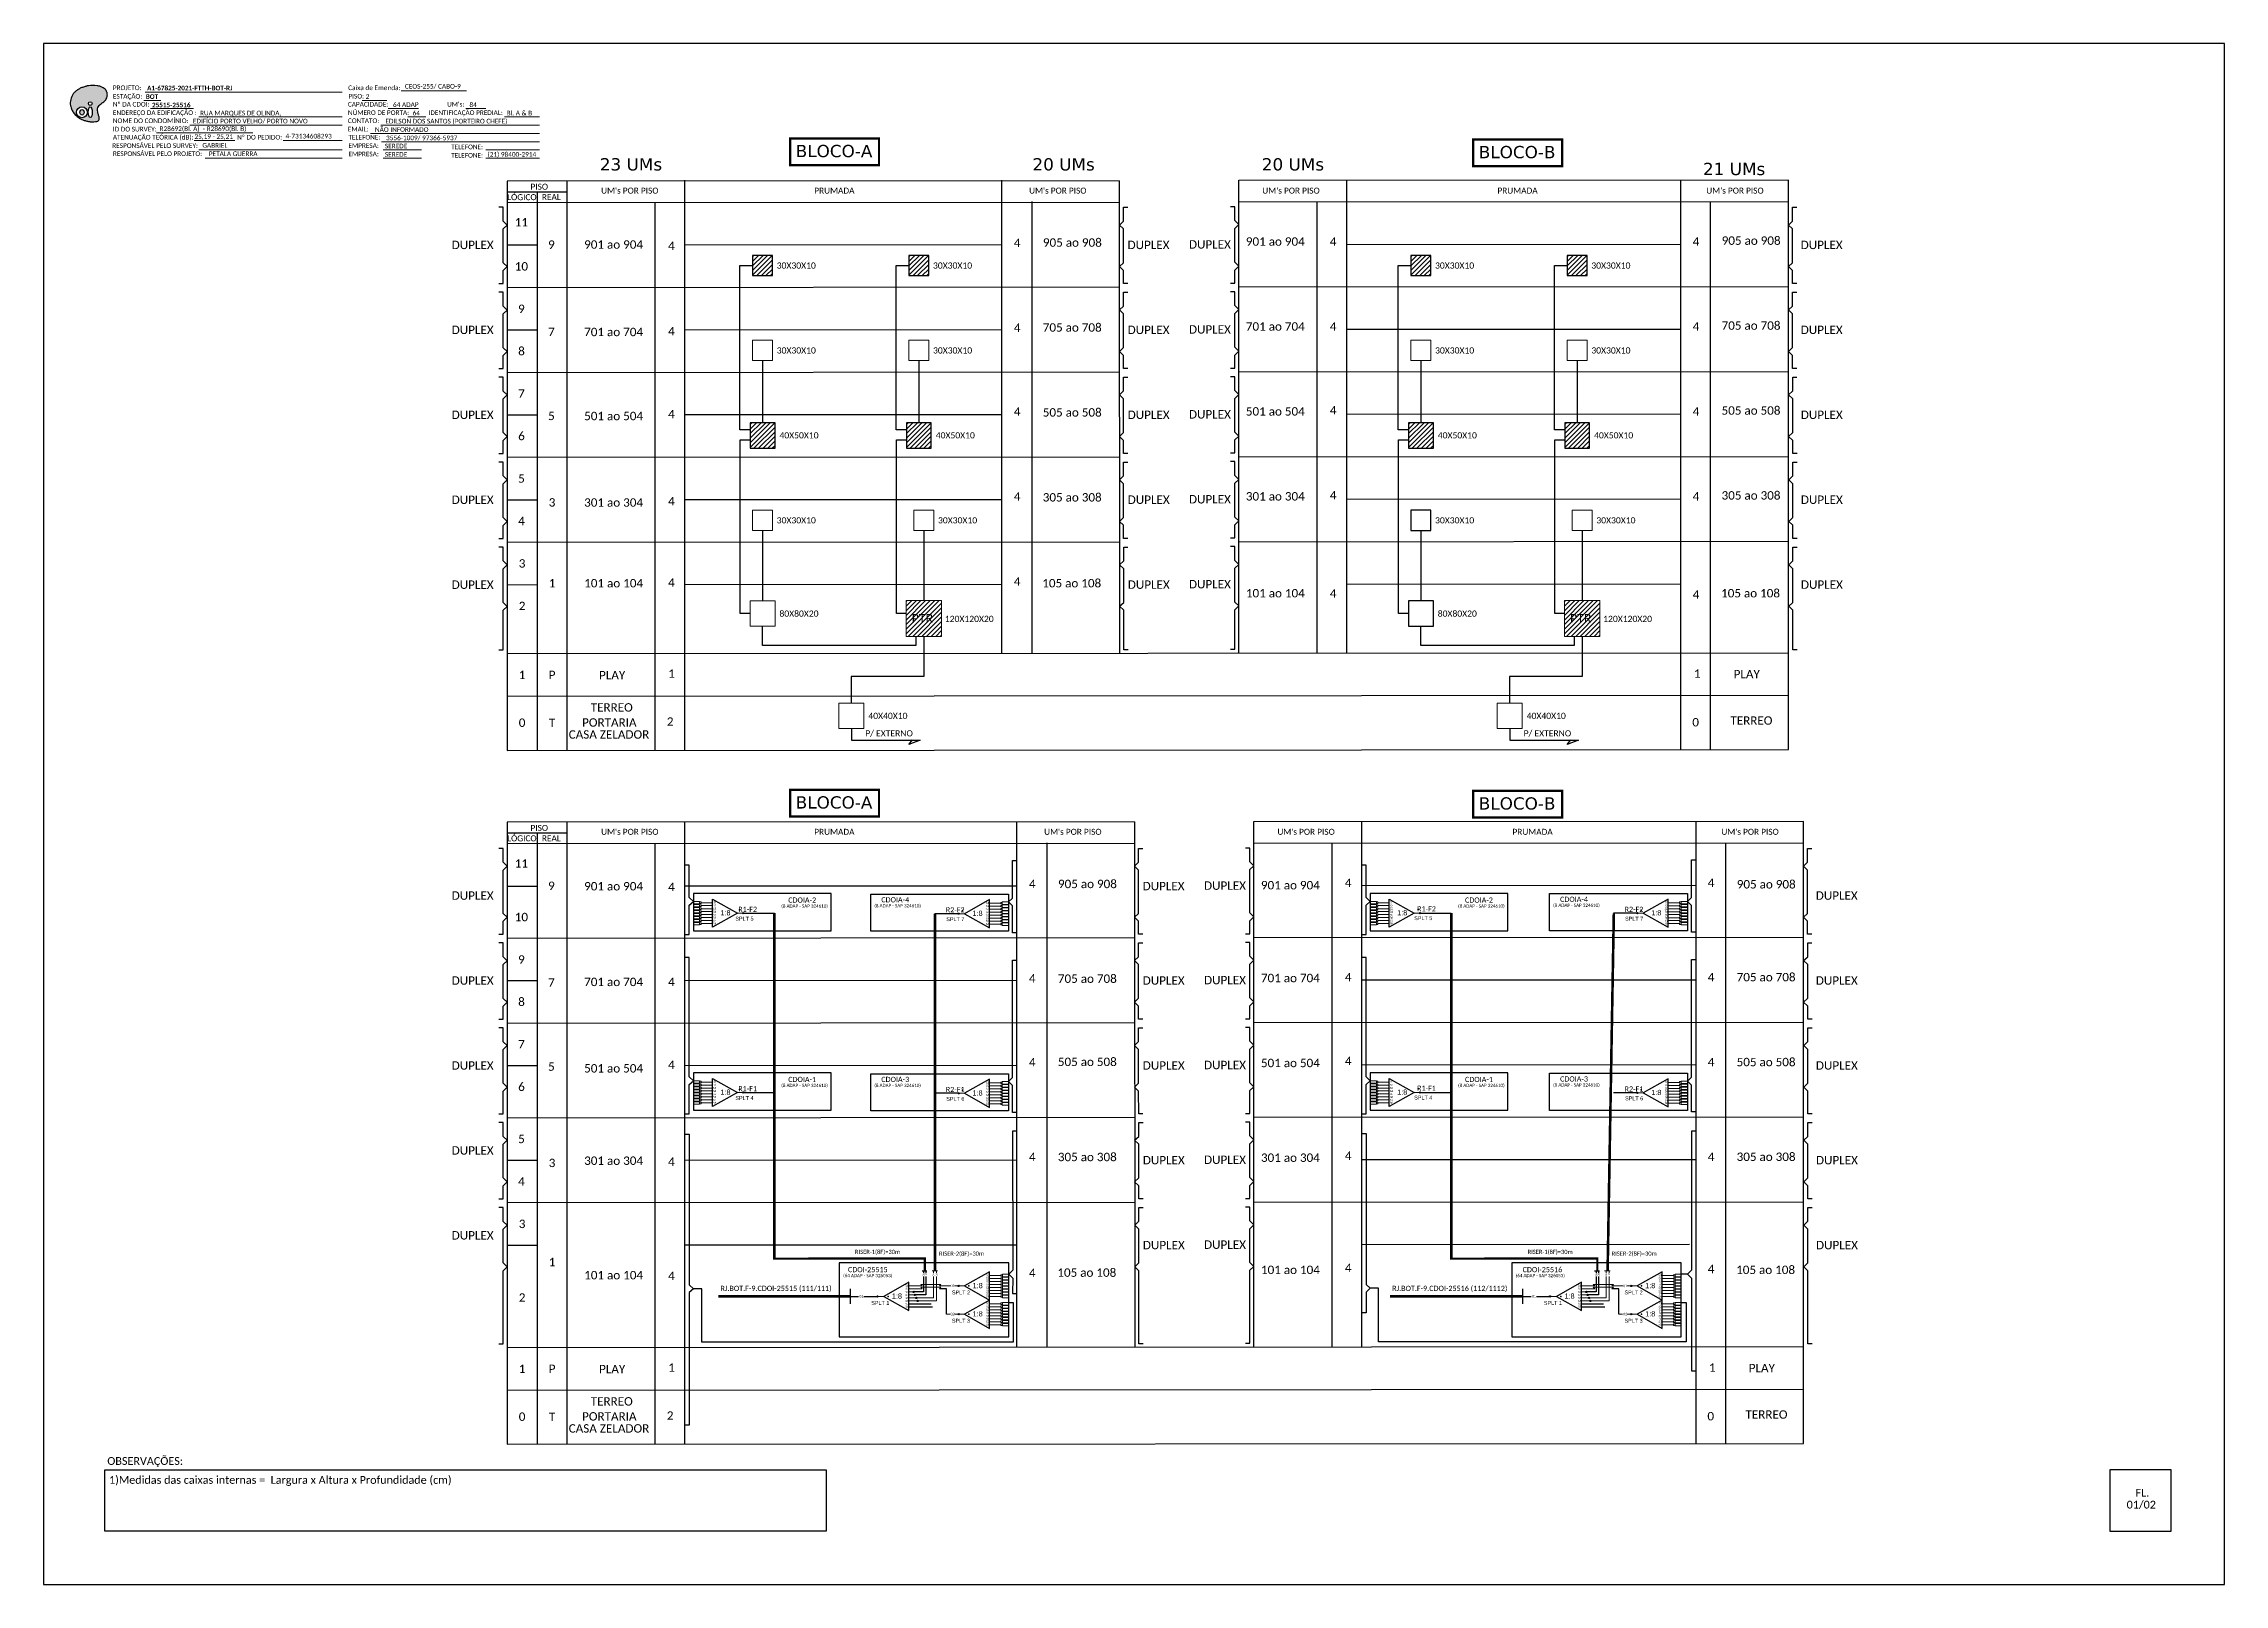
# Model space of a CAD drawing. Extents: x -4 to 1788, y 1 to 595.
# Drawn here: x -4 to 837, y 1 to 595 of the extents above; entities that cross this region are included whole.
import ezdxf
from ezdxf.enums import TextEntityAlignment as Align

# ---------------------------------------------------------------- set-up
doc = ezdxf.new("R2010")
doc.units = 0
doc.layers.add('CAP a instalar', color=1, linetype='Continuous')
doc.layers.add('label_cabos', color=7, linetype='Continuous')
doc.styles.add('ARIAL', font='arial.ttf')
doc.styles.add('MtXpl_Calibri', font='calibri.ttf')
doc.styles.add('siredit', font='verdana.ttf')
doc.styles.add('WMF-Calibri0', font='calibri.ttf')
doc.styles.add('WMF-Calibri1', font='calibrib.ttf')
doc.linetypes.add('RESERVA', pattern='A,0.5,-0.15,["RESERVA",Standard,S=0.18,R=0,X=0,Y=-0.1],-1.3', length=1.95)

# ---------------------------------------------------------------- blocks, each defined once
blk = doc.blocks.new('OI')
h = blk.add_hatch(color=40)
edge = h.paths.add_edge_path()
edge.add_spline(control_points=[(4.35, -0.67), (3.92, -0.99), (3.26, -1.5), (2.81, -2.59), (2.9, -3.5), (3.06, -4.27), (3.31, -4.85), (3.37, -5.39), (3.4, -5.88), (3.2, -6.4), (2.54, -6.61), (1.65, -6.63), (0.55, -6.67), (-0.56, -6.42), (-1.61, -6.14), (-2.77, -5.61), (-3.92, -4.77), (-4.89, -3.7), (-5.34, -2.65), (-5.6, -1.94), (-5.85, -0.96), (-5.71, 0.47), (-5.1, 2.02), (-4.14, 3.02), (-3.3, 3.61), (-2.37, 4.16), (-1.36, 4.44), (-0.56, 4.7), (0.79, 4.85), (2.24, 4.97), (3.79, 4.57), (4.67, 4.21), (5.44, 3.65), (5.76, 2.99), (6.03, 2.21), (6.01, 1.46), (5.72, 0.64), (5.31, 0.08), (4.88, -0.38), (4.51, -0.55), (4.35, -0.67)], knot_values=[0, 0, 0, 0, 1.60434, 2.417191, 3.427595, 4.282808, 4.776746, 5.304182, 5.888771, 6.258406, 6.858137, 7.79129, 8.986195, 10.124242, 11.187857, 12.242908, 13.953784, 15.414161, 16.515391, 17.349188, 17.675853, 19.552021, 21.515531, 22.568638, 23.63245, 24.621084, 25.782718, 26.745347, 27.142653, 29.870543, 31.004649, 31.921532, 32.709589, 33.801391, 34.042471, 35.192333, 35.971461, 36.628871, 37.254359, 37.836911, 37.836911, 37.836911, 37.836911], degree=3, periodic=0)
h.paths.add_polyline_path([(1.13, -0.87, -1), (-0.04, -0.87, -1)], flags=16)
edge = h.paths.add_edge_path(flags=16)
edge.add_ellipse((0.56, -3.59), major_axis=(-0.02, 1.71), ratio=0.361305, start_angle=0, end_angle=360)
h.paths.add_polyline_path([(-0.36, -3.62, -1), (-3.8, -3.62, -1)], flags=16)
edge = h.paths.add_edge_path(flags=0)
edge.add_ellipse((-2.08, -3.62), major_axis=(0, 0.885), ratio=0.758294, start_angle=0, end_angle=360)
at = {"color": 40}
for centre, radius in [((-2.08, -3.62), 1.72), ((0.54, -0.87), 0.587)]:
    blk.add_circle(centre, radius, dxfattribs=at)
blk.add_ellipse((-2.08, -3.62), major_axis=(0, 0.885), ratio=0.758294, start_param=-3.141592653589792, end_param=3.141592653589792, dxfattribs=at)
blk.add_ellipse((0.56, -3.59), major_axis=(-0.02, 1.71), ratio=0.361305, dxfattribs=at)
at = {"color": 40, "start_tangent": (-0.800898, -0.598801), "end_tangent": (-0.800898, -0.598801)}
blk.add_spline([(4.35, -0.67), (3.2, -1.78), (2.9, -2.54), (2.92, -3.55), (3.12, -4.38), (3.28, -4.85), (3.37, -5.37), (3.35, -5.95), (3.2, -6.29), (2.66, -6.55), (1.73, -6.63), (0.54, -6.62), (-0.58, -6.41), (-1.6, -6.11), (-2.56, -5.67), (-3.95, -4.67), (-4.89, -3.56), (-5.37, -2.56), (-5.64, -1.78), (-5.72, -1.46), (-5.63, 0.42), (-4.84, 2.22), (-4.13, 2.99), (-3.27, 3.62), (-2.4, 4.09), (-1.3, 4.47), (-0.37, 4.72), (0.02, 4.77), (2.75, 4.8), (3.85, 4.53), (4.69, 4.16), (5.31, 3.68), (5.85, 2.73), (5.93, 2.5), (5.94, 1.35), (5.67, 0.62), (5.29, 0.08), (4.84, -0.36), (4.35, -0.67)], degree=3, dxfattribs=at)
blk = doc.blocks.new('SPLITTER FUTURO')
blk.add_point((0, 0))
at = {"style": 'ARIAL', "text_generation_flag": 6, "flags": 4}
for tag, p, height in [('SPLT', (-6.22, -4.1), 1.5), ('INSTAL.', (-6.25, -6.09), 1.25)]:
    blk.add_attdef(tag, p, '', height=height, rotation=180, dxfattribs=at)
blk = doc.blocks.new('SPLT_1-8_SC-APC_ESQ')
at = {"color": 3, "lineweight": 0}
for points in [[(2.41, -3.02), (0, -3.02)], [(2.41, -4), (0, -4)], [(2.41, -4.17), (0, -4.17)], [(2.41, -5.16), (0, -5.16)], [(2.41, -5.32), (0, -5.32)], [(2.41, -6.31), (0, -6.31)], [(2.41, -6.48), (0, -6.48)], [(2.41, -7.46), (0, -7.46)], [(2.41, -7.63), (0, -7.63)], [(2.41, -3.02), (2.41, -4)], [(2.41, -4.17), (2.41, -5.16)], [(2.41, -5.32), (2.41, -6.31)], [(2.41, -6.48), (2.41, -7.46)], [(2.41, -7.63), (2.41, -8.62)], [(2.99, -3.51), (7.37, -3.51)], [(7.37, -4.66), (2.99, -4.66)], [(7.37, -5.82), (2.99, -5.82)], [(7.37, -6.97), (2.99, -6.97)], [(7.37, -8.12), (2.99, -8.12)], [(2.41, -8.62), (0, -8.62)], [(2.41, -8.78), (0, -8.78)], [(2.41, -9.77), (0, -9.77)], [(2.41, -9.94), (0, -9.94)], [(2.41, -10.92), (0, -10.92)], [(2.41, -11.09), (0, -11.09)], [(2.41, -12.08), (0, -12.08)], [(2.41, -8.78), (2.41, -9.77)], [(2.41, -9.94), (2.41, -10.92)], [(2.41, -11.09), (2.41, -12.08)], [(7.37, -9.28), (2.99, -9.28)], [(7.37, -10.43), (2.99, -10.43)], [(7.37, -11.58), (2.99, -11.58)]]:
    blk.add_lwpolyline(points, dxfattribs=at)
for points in [[(2.99, -3.22), (2.41, -3.22), (2.41, -3.8), (2.99, -3.8)], [(2.99, -4.38), (2.41, -4.38), (2.41, -4.95), (2.99, -4.95)], [(2.99, -5.53), (2.41, -5.53), (2.41, -6.1), (2.99, -6.1)], [(2.99, -6.68), (2.41, -6.68), (2.41, -7.26), (2.99, -7.26)], [(2.99, -7.84), (2.41, -7.84), (2.41, -8.41), (2.99, -8.41)], [(2.99, -8.99), (2.41, -8.99), (2.41, -9.56), (2.99, -9.56)], [(2.99, -10.14), (2.41, -10.14), (2.41, -10.72), (2.99, -10.72)], [(2.99, -11.3), (2.41, -11.3), (2.41, -11.87), (2.99, -11.87)]]:
    blk.add_lwpolyline(points, close=True, dxfattribs=at)
at = {"color": 1}
blk.add_lwpolyline([(7.37, -2.1), (17.04, -7.55), (7.37, -13), (7.37, -2.1)], dxfattribs=at)
at = {"color": 1, "lineweight": 0}
blk.add_lwpolyline([(17.04, -7.55), (19.26, -7.55)], dxfattribs=at)
at = {"color": 1, "style": 'ARIAL'}
for s, height, p in [('S5', 0.75, (7.55, -8.57)), ('S3', 0.75, (7.55, -6.18)), ('S4', 0.75, (7.55, -7.36)), ('S2', 0.75, (7.56, -4.97)), ('S1', 0.75, (7.7, -3.78)), ('1:8', 2, (10.45, -8.4)), ('S6', 0.75, (7.55, -9.69)), ('S7', 0.75, (7.55, -10.78)), ('S8', 0.75, (7.55, -11.9))]:
    blk.add_text(s, height=height, dxfattribs=at).set_placement(p)
blk = doc.blocks.new('SPLT_1-8_SC-APC')
at = {"color": 1, "lineweight": 0}
blk.add_lwpolyline([(-17.04, -7.55), (-19.26, -7.55)], dxfattribs=at)
at = {"color": 1}
blk.add_lwpolyline([(-7.37, -2.1), (-17.04, -7.55), (-7.37, -13), (-7.37, -2.1)], dxfattribs=at)
at = {"color": 3, "lineweight": 0}
for points in [[(-2.99, -3.51), (-7.37, -3.51)], [(-7.37, -4.66), (-2.99, -4.66)], [(-7.37, -5.82), (-2.99, -5.82)], [(-7.37, -6.97), (-2.99, -6.97)], [(-7.37, -8.12), (-2.99, -8.12)], [(-2.41, -3.02), (-2.41, -4)], [(-2.41, -3.02), (0, -3.02)], [(-2.41, -4), (0, -4)], [(-2.41, -4.17), (-2.41, -5.16)], [(-2.41, -4.17), (0, -4.17)], [(-2.41, -5.16), (0, -5.16)], [(-2.41, -5.32), (-2.41, -6.31)], [(-2.41, -5.32), (0, -5.32)], [(-2.41, -6.31), (0, -6.31)], [(-2.41, -6.48), (-2.41, -7.46)], [(-2.41, -6.48), (0, -6.48)], [(-2.41, -7.46), (0, -7.46)], [(-2.41, -7.63), (-2.41, -8.62)], [(-2.41, -7.63), (0, -7.63)], [(-7.37, -9.28), (-2.99, -9.28)], [(-7.37, -10.43), (-2.99, -10.43)], [(-7.37, -11.58), (-2.99, -11.58)], [(-2.41, -8.62), (0, -8.62)], [(-2.41, -8.78), (-2.41, -9.77)], [(-2.41, -8.78), (0, -8.78)], [(-2.41, -9.77), (0, -9.77)], [(-2.41, -9.94), (-2.41, -10.92)], [(-2.41, -9.94), (0, -9.94)], [(-2.41, -10.92), (0, -10.92)], [(-2.41, -11.09), (-2.41, -12.08)], [(-2.41, -11.09), (0, -11.09)], [(-2.41, -12.08), (0, -12.08)]]:
    blk.add_lwpolyline(points, dxfattribs=at)
for points in [[(-2.99, -3.22), (-2.41, -3.22), (-2.41, -3.8), (-2.99, -3.8)], [(-2.99, -4.38), (-2.41, -4.38), (-2.41, -4.95), (-2.99, -4.95)], [(-2.99, -5.53), (-2.41, -5.53), (-2.41, -6.1), (-2.99, -6.1)], [(-2.99, -6.68), (-2.41, -6.68), (-2.41, -7.26), (-2.99, -7.26)], [(-2.99, -7.84), (-2.41, -7.84), (-2.41, -8.41), (-2.99, -8.41)], [(-2.99, -8.99), (-2.41, -8.99), (-2.41, -9.56), (-2.99, -9.56)], [(-2.99, -10.14), (-2.41, -10.14), (-2.41, -10.72), (-2.99, -10.72)], [(-2.99, -11.3), (-2.41, -11.3), (-2.41, -11.87), (-2.99, -11.87)]]:
    blk.add_lwpolyline(points, close=True, dxfattribs=at)
at = {"color": 1, "style": 'ARIAL'}
for s, height, p in [('1:8', 2, (-13.91, -8.4)), ('S1', 0.75, (-8.74, -3.78)), ('S2', 0.75, (-8.74, -4.97)), ('S3', 0.75, (-8.74, -6.18)), ('S4', 0.75, (-8.74, -7.36)), ('S5', 0.75, (-8.74, -8.57)), ('S6', 0.75, (-8.74, -9.69)), ('S7', 0.75, (-8.74, -10.78)), ('S8', 0.75, (-8.74, -11.9))]:
    blk.add_text(s, height=height, dxfattribs=at).set_placement(p)
blk = doc.blocks.new('SPLITTER_')
blk.add_point((0, 0))
at = {"style": 'ARIAL', "flags": 4}
blk.add_attdef('SPLT', (0, -3.26), '', height=1.5, dxfattribs=at)

msp = doc.modelspace()

# ---------------------------------------------------------------- hatches: boundary and pattern name
h = msp.add_hatch()
h.set_pattern_fill('ANSI31', color=1, scale=10, style=0)
h.set_pattern_definition([(45, (-349.6824, 118.3295), (-0.8838835, 0.8838835), [])])
h.paths.add_polyline_path([(277.23, 513.59), (269.57, 513.61), (269.57, 505.87), (277.23, 505.85)])
h.paths.add_polyline_path([(273.82, 506.65), (273.82, 511.79)], flags=16)
h = msp.add_hatch()
h.set_pattern_fill('ANSI31', color=1, scale=10, style=0)
h.set_pattern_definition([(45, (-289.4139, 118.3295), (-0.8838835, 0.8838835), [])])
h.paths.add_polyline_path([(337.5, 513.59), (329.83, 513.61), (329.84, 505.87), (337.5, 505.85)])
h.paths.add_polyline_path([(334.09, 506.65), (334.09, 511.79)], flags=16)
h = msp.add_hatch()
h.set_pattern_fill('ANSI31', color=1, scale=10, style=0)
h.set_pattern_definition([(45, (-95.8005, 118.3295), (-0.8838835, 0.8838835), [])])
h.paths.add_polyline_path([(531.11, 513.59), (523.45, 513.61), (523.45, 505.87), (531.11, 505.85)])
h.paths.add_polyline_path([(527.7, 506.65), (527.7, 511.79)], flags=16)
h = msp.add_hatch()
h.set_pattern_fill('ANSI31', color=1, scale=10, style=0)
h.set_pattern_definition([(45, (-35.532, 118.3295), (-0.8838835, 0.8838835), [])])
h.paths.add_polyline_path([(591.38, 513.59), (583.72, 513.61), (583.72, 505.87), (591.38, 505.85)])
h.paths.add_polyline_path([(587.97, 506.65), (587.97, 511.79)], flags=16)
h = msp.add_hatch()
h.set_pattern_fill('ANSI31', color=1, scale=10, style=0)
h.set_pattern_definition([(45, (-348.6723, 53.8315), (-0.8838835, 0.8838835), [])])
h.paths.add_polyline_path([(278.24, 449.09), (268.67, 449.09), (268.67, 439.39), (278.24, 439.39)])
h.paths.add_polyline_path([(274.83, 442.15), (274.83, 447.3)], flags=16)
h = msp.add_hatch()
h.set_pattern_fill('ANSI31', color=1, scale=10, style=0)
h.set_pattern_definition([(45, (-288.4038, 53.8315), (-0.8838835, 0.8838835), [])])
h.paths.add_polyline_path([(338.51, 449.09), (328.94, 449.09), (328.94, 439.39), (338.51, 439.39)])
h.paths.add_polyline_path([(335.1, 442.15), (335.1, 447.3)], flags=16)
h = msp.add_hatch()
h.set_pattern_fill('ANSI31', color=1, scale=10, style=0)
h.set_pattern_definition([(45, (-94.7904, 53.8315), (-0.8838835, 0.8838835), [])])
h.paths.add_polyline_path([(532.12, 449.09), (522.55, 449.09), (522.55, 439.39), (532.12, 439.39)])
h.paths.add_polyline_path([(528.71, 442.15), (528.71, 447.3)], flags=16)
h = msp.add_hatch()
h.set_pattern_fill('ANSI31', color=1, scale=10, style=0)
h.set_pattern_definition([(45, (-34.5218, 53.8315), (-0.8838835, 0.8838835), [])])
h.paths.add_polyline_path([(592.39, 449.09), (582.82, 449.09), (582.82, 439.39), (592.39, 439.39)])
h.paths.add_polyline_path([(588.98, 442.15), (588.98, 447.3)], flags=16)
h = msp.add_hatch()
h.set_pattern_fill('ANSI31', color=1, scale=10, style=0)
h.set_pattern_definition([(45, (-319.538, -17.2153), (-0.8838835, 0.8838835), [])])
h.paths.add_polyline_path([(342.39, 380.51), (328.82, 380.51), (328.82, 366.75), (342.39, 366.75)])
h.paths.add_polyline_path([(330.06, 371.1), (340.14, 371.1), (340.14, 376.25), (330.06, 376.25)], flags=24)
h = msp.add_hatch()
h.set_pattern_fill('ANSI31', color=1, scale=10, style=0)
h.set_pattern_definition([(45, (-65.6561, -17.2153), (-0.8838835, 0.8838835), [])])
h.paths.add_polyline_path([(596.27, 380.51), (582.7, 380.51), (582.7, 366.75), (596.27, 366.75)])
h.paths.add_polyline_path([(583.94, 371.1), (594.02, 371.1), (594.02, 376.25), (583.94, 376.25)], flags=24)
h = msp.add_hatch(color=3)
h.dxf.hatch_style = 1
edge = h.paths.add_edge_path()
edge.add_arc((265.99, 260.03), 0.242, 0, 360)
h = msp.add_hatch(color=3)
h.dxf.hatch_style = 1
edge = h.paths.add_edge_path()
edge.add_arc((349.03, 259.83), 0.242, 0, 360)
h = msp.add_hatch(color=3)
h.dxf.hatch_style = 1
edge = h.paths.add_edge_path()
edge.add_arc((526.99, 260.03), 0.242, 0, 360)
h = msp.add_hatch(color=3)
h.dxf.hatch_style = 1
edge = h.paths.add_edge_path()
edge.add_arc((610.81, 260.02), 0.242, 0, 360)
h = msp.add_hatch(color=3)
h.dxf.hatch_style = 1
edge = h.paths.add_edge_path()
edge.add_arc((265.99, 190.89), 0.242, 0, 360)
h = msp.add_hatch(color=3)
h.dxf.hatch_style = 1
edge = h.paths.add_edge_path()
edge.add_arc((349.03, 190.57), 0.242, 0, 360)
h = msp.add_hatch(color=3)
h.dxf.hatch_style = 1
edge = h.paths.add_edge_path()
edge.add_arc((526.99, 190.89), 0.242, 0, 360)
h = msp.add_hatch(color=3)
h.dxf.hatch_style = 1
edge = h.paths.add_edge_path()
edge.add_arc((610.81, 190.76), 0.242, 0, 360)
h = msp.add_hatch(color=3)
h.dxf.hatch_style = 1
edge = h.paths.add_edge_path()
edge.add_arc((317.74, 112.28), 0.242, 0, 360)
h = msp.add_hatch(color=3)
h.dxf.hatch_style = 1
edge = h.paths.add_edge_path()
edge.add_arc((331.73, 114), 0.242, 0, 360)
h = msp.add_hatch(color=3)
h.dxf.hatch_style = 1
edge = h.paths.add_edge_path()
edge.add_arc((332.23, 112.85), 0.242, 0, 360)
h = msp.add_hatch(color=3)
h.dxf.hatch_style = 1
edge = h.paths.add_edge_path()
edge.add_arc((332.73, 111.7), 0.242, 0, 360)
h = msp.add_hatch(color=3)
h.dxf.hatch_style = 1
edge = h.paths.add_edge_path()
edge.add_arc((333.23, 110.54), 0.242, 0, 360)
h = msp.add_hatch(color=3)
h.dxf.hatch_style = 1
edge = h.paths.add_edge_path()
edge.add_arc((349.09, 116.31), 0.242, 0, 360)
h = msp.add_hatch(color=3)
h.dxf.hatch_style = 1
edge = h.paths.add_edge_path()
edge.add_arc((577.11, 112.28), 0.242, 0, 360)
h = msp.add_hatch(color=3)
h.dxf.hatch_style = 1
edge = h.paths.add_edge_path()
edge.add_arc((591.11, 114), 0.242, 0, 360)
h = msp.add_hatch(color=3)
h.dxf.hatch_style = 1
edge = h.paths.add_edge_path()
edge.add_arc((591.61, 112.85), 0.242, 0, 360)
h = msp.add_hatch(color=3)
h.dxf.hatch_style = 1
edge = h.paths.add_edge_path()
edge.add_arc((592.11, 111.7), 0.242, 0, 360)
h = msp.add_hatch(color=3)
h.dxf.hatch_style = 1
edge = h.paths.add_edge_path()
edge.add_arc((592.61, 110.54), 0.242, 0, 360)
h = msp.add_hatch(color=3)
h.dxf.hatch_style = 1
edge = h.paths.add_edge_path()
edge.add_arc((608.46, 116.31), 0.242, 0, 360)
h = msp.add_hatch(color=3)
h.dxf.hatch_style = 1
edge = h.paths.add_edge_path()
edge.add_arc((349.09, 105.41), 0.242, 0, 360)
h = msp.add_hatch(color=3)
h.dxf.hatch_style = 1
edge = h.paths.add_edge_path()
edge.add_arc((608.46, 105.41), 0.242, 0, 360)

# ---------------------------------------------------------------- linework, layer by layer
for p, q in [((837.17, 595.26), (-3.83, 595.26)), ((-3.83, 595.26), (-3.83, 1.26)), ((837.17, 1.26), (837.17, 595.26)), ((-3.83, 1.26), (837.17, 1.26))]:
    msp.add_line(p, q)
at = {"color": 5}
for p, q in [((265.99, 260.03), (278.01, 260.03)), ((526.99, 260.03), (539.01, 260.03)), ((265.99, 190.89), (278.01, 190.89)), ((526.99, 190.89), (539.01, 190.89))]:
    msp.add_line(p, q, dxfattribs=at)
at = {"color": 6}
for p, q in [((349.03, 259.83), (339.82, 259.83)), ((610.81, 260.02), (601.6, 260.02)), ((349.03, 190.57), (339.82, 190.57)), ((610.81, 190.76), (601.6, 190.76))]:
    msp.add_line(p, q, dxfattribs=at)
at = {"color": 7, "lineweight": 0}
for points in [[(34.76, 573.3), (41.31, 573.3)], [(35.28, 576.58), (111.25, 576.58)], [(119.05, 573.34), (128.53, 573.34)], [(134.09, 577.07), (159.22, 577.07)], [(37.42, 570.23), (53.98, 570.23)], [(52.58, 563.88), (111.25, 563.88)], [(55.99, 566.99), (111.25, 566.99)], [(126.21, 563.88), (187.44, 563.88)], [(129.1, 570.23), (140.71, 570.23)], [(136.68, 566.99), (143.62, 566.99)], [(159.04, 570.23), (166.7, 570.23)], [(173.85, 566.99), (187.41, 566.99)], [(39.74, 560.82), (76.85, 560.82)], [(54.28, 557.85), (69.85, 557.85)], [(88.51, 557.85), (111.27, 557.85)], [(122.17, 560.64), (187.44, 560.64)], [(126.46, 557.41), (187.44, 557.41)], [(55.99, 554.29), (111.25, 554.29)], [(58.48, 551.06), (111.25, 551.06)], [(127.07, 554.29), (141.86, 554.29)], [(127.07, 551.06), (141.86, 551.06)], [(166.67, 554.29), (187.44, 554.29)], [(166.67, 551.06), (187.44, 551.06)], [(329.85, 116.31), (334.96, 116.31)], [(329.85, 115.16), (331.23, 115.16)], [(329.85, 115.16), (334.96, 115.16)], [(329.85, 114), (331.73, 114)], [(329.85, 112.85), (332.23, 112.85)], [(329.85, 111.7), (332.73, 111.7)], [(329.85, 110.54), (333.23, 110.54)], [(334.96, 116.31), (334.4, 116.93), (334.93, 116.93)], [(334.96, 115.16), (334.4, 115.78), (334.93, 115.78)], [(341.61, 116.31), (342.16, 116.93), (334.93, 116.93)], [(341.61, 115.16), (342.16, 115.78), (334.93, 115.78)], [(345.86, 116.31), (341.61, 116.31)], [(348.84, 116.31), (347.46, 116.31)], [(589.23, 116.31), (594.33, 116.31)], [(589.23, 115.16), (590.61, 115.16)], [(589.23, 115.16), (594.33, 115.16)], [(589.23, 114), (591.11, 114)], [(589.23, 112.85), (591.61, 112.85)], [(589.23, 111.7), (592.11, 111.7)], [(589.23, 110.54), (592.61, 110.54)], [(594.33, 116.31), (593.78, 116.93), (594.3, 116.93)], [(594.33, 115.16), (593.78, 115.78), (594.3, 115.78)], [(600.98, 116.31), (601.54, 116.93), (594.3, 116.93)], [(600.98, 115.16), (601.54, 115.78), (594.3, 115.78)], [(605.23, 116.31), (600.98, 116.31)], [(608.22, 116.31), (606.83, 116.31)], [(345.71, 105.41), (344.33, 105.41)], [(348.84, 105.41), (347.46, 105.41)], [(605.09, 105.41), (603.7, 105.41)], [(608.22, 105.41), (606.83, 105.41)]]:
    msp.add_lwpolyline(points, dxfattribs=at)
for points in [[(174.9, 542.25), (174.9, 322.8), (669.07, 323.15), (669.07, 542.6)], [(198.05, 322.81), (198.05, 542.25)], [(243.51, 322.85), (243.51, 542.6)], [(365.7, 360.25), (365.7, 542.6)], [(411.01, 542.41), (411.14, 360.27)], [(457.1, 360.28), (457.1, 542.6)], [(498.69, 360.32), (498.69, 542.6)], [(627.48, 542.6), (627.48, 323.12)], [(186.48, 538.13), (186.48, 322.8)], [(231.93, 534.07), (231.93, 322.84)], [(377.27, 534.37), (377.27, 360.26)], [(487.12, 534.37), (487.12, 360.31)], [(639.05, 323.13), (639.05, 534.37)], [(174.9, 517.67), (186.48, 517.67)], [(243.51, 517.7), (365.7, 517.79)], [(498.69, 517.88), (627.48, 517.97)], [(174.9, 501.28), (411.04, 501.45)], [(457.1, 501.48), (669.07, 501.63)], [(174.9, 484.91), (186.48, 484.92)], [(243.51, 484.96), (365.7, 485.05)], [(498.69, 485.14), (627.48, 485.23)], [(174.9, 468.53), (411.07, 468.7)], [(457.1, 468.73), (669.07, 468.88)], [(174.9, 452.16), (186.48, 452.17)], [(243.51, 452.22), (365.7, 452.31)], [(498.69, 452.38), (627.48, 452.48)], [(174.9, 435.79), (411.09, 435.96)], [(457.1, 435.99), (669.07, 436.14)], [(174.9, 419.42), (186.48, 419.43)], [(243.51, 419.47), (365.7, 419.57)], [(498.69, 419.63), (627.48, 419.74)], [(174.9, 403.05), (411.11, 403.21)], [(457.1, 403.25), (669.07, 403.4)], [(498.69, 386.89), (627.48, 386.99)], [(174.9, 386.67), (186.48, 386.68)], [(243.51, 386.73), (365.7, 386.83)], [(174.9, 360.1), (669.07, 360.45)], [(174.9, 343.73), (669.07, 344.08)], [(174.9, 295.05), (174.9, 55.26), (674.88, 55.61), (674.88, 295.4)], [(198.05, 55.27), (198.05, 295.05)], [(243.51, 55.31), (243.51, 295.4)], [(371.52, 92.71), (371.52, 295.4)], [(416.83, 295.22), (416.95, 92.73)], [(462.91, 92.75), (462.91, 295.4)], [(504.5, 92.78), (504.5, 295.4)], [(633.29, 295.4), (633.29, 55.58)], [(186.48, 290.94), (186.48, 55.27)], [(231.93, 286.87), (231.93, 55.3)], [(383.09, 287.18), (383.09, 92.72)], [(492.93, 287.18), (492.93, 92.77)], [(644.86, 55.59), (644.86, 287.18)], [(174.9, 270.47), (186.48, 270.48)], [(243.51, 270.51), (371.52, 270.59)], [(504.5, 270.69), (633.29, 270.78)], [(174.9, 250.43), (416.86, 250.59)], [(462.91, 250.63), (674.88, 250.78)], [(174.9, 234.05), (186.48, 234.06)], [(243.51, 234.11), (371.52, 234.19)], [(504.5, 234.29), (633.29, 234.38)], [(174.9, 217.68), (416.88, 217.85)], [(462.91, 217.88), (674.88, 218.03)], [(174.9, 201.31), (186.48, 201.32)], [(243.51, 201.36), (371.52, 201.46)], [(504.5, 201.53), (633.29, 201.63)], [(174.9, 181.17), (416.9, 181.33)], [(462.91, 181.37), (674.88, 181.52)], [(174.9, 164.79), (186.48, 164.8)], [(243.51, 164.85), (371.52, 164.95)], [(504.5, 165.01), (633.29, 165.11)], [(174.9, 148.42), (416.93, 148.59)], [(462.91, 148.62), (674.88, 148.77)], [(174.9, 132.05), (186.48, 132.06)], [(243.51, 132.11), (371.52, 132.2)], [(504.5, 132.27), (630.89, 132.37)], [(174.9, 92.56), (674.88, 92.91)], [(174.9, 76.19), (674.88, 76.54)]]:
    msp.add_lwpolyline(points)
at = {"color": 0}
for points in [[(411.01, 542.41), (174.9, 542.25)], [(669.07, 542.6), (457.1, 542.45)], [(174.9, 538.13), (198.05, 538.13)], [(174.9, 534.02), (411.02, 534.19)], [(457.1, 534.22), (669.07, 534.37)], [(416.83, 295.22), (174.9, 295.05)], [(674.88, 295.4), (462.91, 295.25)], [(174.9, 290.94), (198.05, 290.94)], [(174.9, 286.83), (416.83, 286.99)], [(462.91, 287.03), (674.88, 287.18)]]:
    msp.add_lwpolyline(points, dxfattribs=at)
at = {"color": 1}
for points in [[(171.68, 502.76), (173.33, 502.76), (173.34, 507.78), (174.9, 509.29), (173.34, 510.8), (173.34, 523.81), (174.9, 525.32), (173.34, 526.83), (173.34, 532.16), (171.69, 532.16)], [(414.26, 502.76), (412.61, 502.76), (412.6, 507.78), (411.04, 509.29), (412.6, 510.8), (412.6, 523.81), (411.04, 525.32), (412.6, 526.83), (412.6, 532.16), (414.26, 532.16)], [(453.87, 502.94), (455.52, 502.94), (455.53, 507.97), (457.1, 509.48), (455.53, 510.98), (455.53, 524), (457.1, 525.5), (455.53, 527.01), (455.53, 532.35), (453.88, 532.35)], [(672.3, 502.76), (670.65, 502.76), (670.64, 507.78), (669.07, 509.29), (670.64, 510.8), (670.64, 523.81), (669.07, 525.32), (670.64, 526.83), (670.64, 532.16), (672.29, 532.16)], [(171.68, 469.99), (173.33, 469.99), (173.34, 475.02), (174.9, 476.53), (173.34, 478.04), (173.34, 491.05), (174.9, 492.56), (173.34, 494.07), (173.34, 499.4), (171.69, 499.4)], [(414.29, 470.01), (412.64, 470.01), (412.63, 475.04), (411.06, 476.55), (412.63, 478.06), (412.63, 491.07), (411.06, 492.58), (412.63, 494.08), (412.63, 499.42), (414.28, 499.42)], [(453.87, 470.18), (455.52, 470.18), (455.53, 475.21), (457.1, 476.71), (455.53, 478.22), (455.53, 491.24), (457.1, 492.74), (455.53, 494.25), (455.53, 499.58), (453.88, 499.59)], [(672.32, 470.01), (670.67, 470.01), (670.66, 475.04), (669.1, 476.55), (670.66, 478.06), (670.66, 491.07), (669.1, 492.58), (670.66, 494.08), (670.66, 499.42), (672.31, 499.42)], [(171.68, 437.25), (173.33, 437.25), (173.34, 442.28), (174.9, 443.78), (173.34, 445.29), (173.34, 458.31), (174.9, 459.81), (173.34, 461.32), (173.34, 466.66), (171.69, 466.66)], [(414.31, 437.27), (412.66, 437.27), (412.65, 442.3), (411.08, 443.8), (412.65, 445.31), (412.65, 458.33), (411.08, 459.83), (412.65, 461.34), (412.65, 466.67), (414.3, 466.68)], [(453.87, 437.44), (455.52, 437.44), (455.53, 442.46), (457.1, 443.97), (455.53, 445.48), (455.53, 458.49), (457.1, 460), (455.53, 461.51), (455.53, 466.84), (453.88, 466.84)], [(672.35, 437.27), (670.69, 437.27), (670.69, 442.3), (669.12, 443.8), (670.69, 445.31), (670.69, 458.33), (669.12, 459.83), (670.69, 461.34), (670.69, 466.67), (672.34, 466.68)], [(171.68, 404.51), (173.33, 404.51), (173.34, 409.53), (174.9, 411.04), (173.34, 412.55), (173.34, 425.56), (174.9, 427.07), (173.34, 428.58), (173.34, 433.91), (171.69, 433.91)], [(414.33, 404.53), (412.68, 404.53), (412.67, 409.55), (411.11, 411.06), (412.67, 412.57), (412.67, 425.58), (411.11, 427.09), (412.67, 428.6), (412.67, 433.93), (414.32, 433.93)], [(453.87, 404.69), (455.52, 404.69), (455.53, 409.72), (457.1, 411.23), (455.53, 412.73), (455.53, 425.75), (457.1, 427.26), (455.53, 428.76), (455.53, 434.1), (453.88, 434.1)], [(672.37, 404.53), (670.72, 404.53), (670.71, 409.55), (669.14, 411.06), (670.71, 412.57), (670.71, 425.58), (669.14, 427.09), (670.71, 428.6), (670.71, 433.93), (672.36, 433.93)], [(171.68, 361.56), (173.33, 361.56), (173.34, 376.79), (174.9, 378.3), (173.34, 379.81), (173.34, 392.82), (174.9, 394.33), (173.34, 395.83), (173.34, 401.17), (171.69, 401.17)], [(414.36, 361.58), (412.71, 361.58), (412.7, 376.81), (411.13, 378.32), (412.7, 379.82), (412.7, 392.84), (411.13, 394.34), (412.7, 395.85), (412.7, 401.19), (414.35, 401.19)], [(453.87, 361.75), (455.52, 361.75), (455.53, 376.97), (457.1, 378.48), (455.53, 379.99), (455.53, 393), (457.1, 394.51), (455.53, 396.02), (455.53, 401.35), (453.88, 401.35)], [(672.39, 361.58), (670.74, 361.58), (670.73, 376.81), (669.17, 378.32), (670.73, 379.82), (670.73, 392.84), (669.17, 394.34), (670.73, 395.85), (670.73, 401.19), (672.38, 401.19)], [(307.7, 331.22), (307.7, 326.67), (334.24, 326.67)], [(561.59, 331.22), (561.59, 326.67), (588.12, 326.67)], [(329.83, 325.08), (331.23, 326.91)], [(334.24, 326.67), (329.83, 325.08)], [(583.71, 325.08), (585.12, 326.91)], [(588.12, 326.67), (583.71, 325.08)], [(171.68, 251.91), (173.33, 251.9), (173.34, 256.93), (174.9, 258.44), (173.34, 259.95), (173.34, 276.62), (174.9, 278.12), (173.34, 279.63), (173.34, 284.97), (171.69, 284.97)], [(420.08, 251.91), (418.43, 251.9), (418.42, 256.93), (416.85, 258.44), (418.42, 259.95), (418.42, 276.62), (416.85, 278.12), (418.42, 279.63), (418.42, 284.97), (420.07, 284.97)], [(459.69, 252.09), (461.34, 252.09), (461.35, 257.12), (462.91, 258.62), (461.35, 260.13), (461.35, 276.8), (462.91, 278.31), (461.35, 279.82), (461.35, 285.15), (459.7, 285.15)], [(678.11, 251.91), (676.46, 251.9), (676.45, 256.93), (674.88, 258.44), (676.45, 259.95), (676.45, 276.62), (674.88, 278.12), (676.45, 279.63), (676.45, 284.97), (678.1, 284.98)], [(171.68, 219.14), (173.33, 219.14), (173.34, 224.17), (174.9, 225.68), (173.34, 227.18), (173.34, 240.2), (174.9, 241.71), (173.34, 243.21), (173.34, 248.55), (171.69, 248.55)], [(420.1, 219.16), (418.45, 219.16), (418.44, 224.19), (416.87, 225.69), (418.44, 227.2), (418.44, 240.22), (416.87, 241.72), (418.44, 243.23), (418.44, 248.57), (420.09, 248.57)], [(459.69, 219.33), (461.34, 219.33), (461.35, 224.35), (462.91, 225.86), (461.35, 227.37), (461.35, 240.38), (462.91, 241.89), (461.35, 243.4), (461.35, 248.73), (459.7, 248.73)], [(678.14, 219.16), (676.48, 219.16), (676.48, 224.19), (674.91, 225.69), (676.47, 227.2), (676.47, 240.22), (674.91, 241.72), (676.47, 243.23), (676.47, 248.57), (678.13, 248.57)], [(171.68, 182.63), (173.33, 182.63), (173.34, 191.43), (174.9, 192.93), (173.34, 194.44), (173.34, 207.46), (174.9, 208.96), (173.34, 210.47), (173.34, 215.8), (171.69, 215.8)], [(420.12, 182.65), (418.47, 182.65), (418.46, 191.44), (416.9, 192.95), (418.46, 194.46), (418.46, 207.47), (416.9, 208.98), (418.46, 210.49), (418.46, 215.82), (420.11, 215.82)], [(459.69, 182.81), (461.34, 182.81), (461.35, 191.61), (462.91, 193.12), (461.35, 194.63), (461.35, 207.64), (462.91, 209.15), (461.35, 210.66), (461.35, 215.99), (459.7, 215.99)], [(678.16, 182.65), (676.51, 182.65), (676.5, 191.44), (674.93, 192.95), (676.5, 194.46), (676.5, 207.47), (674.93, 208.98), (676.5, 210.49), (676.5, 215.82), (678.15, 215.82)], [(171.68, 149.88), (173.33, 149.88), (173.34, 154.91), (174.9, 156.42), (173.34, 157.93), (173.34, 170.94), (174.9, 172.45), (173.34, 173.95), (173.34, 179.29), (171.69, 179.29)], [(420.15, 149.9), (418.5, 149.9), (418.49, 154.93), (416.92, 156.44), (418.49, 157.94), (418.49, 170.96), (416.92, 172.47), (418.49, 173.97), (418.49, 179.31), (420.14, 179.31)], [(459.69, 150.07), (461.34, 150.07), (461.35, 155.09), (462.91, 156.6), (461.35, 158.11), (461.35, 171.13), (462.91, 172.63), (461.35, 174.14), (461.35, 179.47), (459.7, 179.47)], [(678.18, 149.9), (676.53, 149.9), (676.52, 154.93), (674.95, 156.44), (676.52, 157.94), (676.52, 170.96), (674.95, 172.47), (676.52, 173.97), (676.52, 179.31), (678.17, 179.31)], [(171.68, 94.02), (173.33, 94.02), (173.34, 122.17), (174.9, 123.67), (173.34, 125.18), (173.34, 138.2), (174.9, 139.7), (173.34, 141.21), (173.34, 146.54), (171.69, 146.55)], [(420.17, 94.04), (418.52, 94.04), (418.51, 122.18), (416.94, 123.69), (418.51, 125.2), (418.51, 138.21), (416.94, 139.72), (418.51, 141.23), (418.51, 146.56), (420.16, 146.56)], [(459.69, 94.21), (461.34, 94.21), (461.35, 122.35), (462.91, 123.86), (461.35, 125.37), (461.35, 138.38), (462.91, 139.89), (461.35, 141.4), (461.35, 146.73), (459.7, 146.73)], [(678.21, 94.04), (676.55, 94.04), (676.55, 122.18), (674.98, 123.69), (676.54, 125.2), (676.54, 138.21), (674.98, 139.72), (676.54, 141.23), (676.54, 146.56), (678.2, 146.56)], [(307.28, 109.37), (307.28, 115.21)], [(329.85, 117.72), (320.19, 112.27), (329.85, 106.82), (329.85, 117.72)], [(566.65, 109.37), (566.65, 115.21)], [(589.23, 117.72), (579.56, 112.27), (589.23, 106.82), (589.23, 117.72)]]:
    msp.add_lwpolyline(points, dxfattribs=at)
for points in [[(277.23, 513.62), (269.57, 513.62), (269.57, 505.85), (277.23, 505.85)], [(337.5, 513.62), (329.83, 513.62), (329.83, 505.85), (337.5, 505.85)], [(531.11, 513.62), (523.45, 513.62), (523.45, 505.85), (531.11, 505.85)], [(591.38, 513.62), (583.72, 513.62), (583.72, 505.85), (591.38, 505.85)], [(278.24, 449.12), (268.61, 449.12), (268.61, 439.36), (278.24, 439.36)], [(338.51, 449.12), (328.88, 449.12), (328.88, 439.36), (338.51, 439.36)], [(532.12, 449.12), (522.49, 449.12), (522.49, 439.36), (532.12, 439.36)], [(592.39, 449.12), (582.76, 449.12), (582.76, 439.36), (592.39, 439.36)], [(299.86, 267.58), (246.73, 267.58), (246.73, 253.26), (299.86, 253.26)], [(315.16, 267.38), (368.29, 267.38), (368.29, 253.06), (315.16, 253.06)], [(560.85, 267.58), (507.72, 267.58), (507.72, 253.26), (560.85, 253.26)], [(576.94, 267.57), (630.07, 267.57), (630.07, 253.25), (576.94, 253.25)], [(299.86, 198.44), (246.73, 198.44), (246.73, 184.12), (299.86, 184.12)], [(315.16, 198.12), (368.29, 198.12), (368.29, 183.8), (315.16, 183.8)], [(560.85, 198.44), (507.72, 198.44), (507.72, 184.12), (560.85, 184.12)], [(576.94, 198.31), (630.07, 198.31), (630.07, 183.99), (576.94, 183.99)], [(368.35, 125.28), (302.95, 125.28), (302.95, 96.7), (368.35, 96.7)], [(627.72, 125.28), (562.32, 125.28), (562.32, 96.7), (627.72, 96.7)]]:
    msp.add_lwpolyline(points, close=True, dxfattribs=at)
at = {"color": 3}
for points in [[(268.61, 446.39), (264.69, 446.39), (264.68, 509.74), (269.57, 509.74)], [(328.88, 446.39), (324.96, 446.39), (324.95, 509.74), (329.83, 509.74)], [(522.49, 446.39), (518.57, 446.39), (518.56, 509.74), (523.45, 509.74)], [(582.76, 446.39), (578.84, 446.39), (578.83, 509.74), (583.72, 509.74)], [(273.41, 473.12), (273.42, 449.12)], [(333.68, 473.12), (333.69, 449.12)], [(527.29, 473.12), (527.3, 449.12)], [(587.56, 473.12), (587.57, 449.12)], [(268.6, 375.53), (264.8, 375.53), (264.81, 442.51), (268.61, 442.51)], [(328.87, 375.53), (325.07, 375.53), (325.08, 442.51), (328.88, 442.51)], [(522.48, 375.53), (518.68, 375.53), (518.69, 442.51), (522.49, 442.51)], [(582.75, 375.53), (578.95, 375.53), (578.96, 442.51), (582.76, 442.51)], [(273.41, 407.62), (273.41, 380.41)], [(335.61, 407.62), (335.61, 380.41)], [(527.29, 407.62), (527.29, 380.41)], [(589.49, 407.62), (589.49, 380.41)], [(332.48, 366.75), (332.48, 363.19), (273.41, 363.19), (273.41, 370.65)], [(586.36, 366.75), (586.36, 363.19), (527.29, 363.19), (527.29, 370.65)], [(335.61, 366.75), (335.61, 351.21), (307.64, 351.21), (307.64, 340.98)], [(589.49, 366.75), (589.49, 351.21), (561.52, 351.21), (561.52, 340.98)], [(243.51, 251.83), (245.16, 251.83), (245.16, 263.05), (246.73, 264.56), (245.16, 266.07), (245.16, 278.57), (243.51, 278.57)], [(371.52, 252.46), (369.86, 252.46), (369.86, 262.86), (368.29, 264.36), (369.86, 265.87), (369.86, 280.39), (371.51, 280.39)], [(504.5, 251.83), (506.16, 251.83), (506.16, 263.05), (507.72, 264.56), (506.16, 266.07), (506.16, 278.57), (504.51, 278.57)], [(633.29, 252.65), (631.64, 252.65), (631.63, 263.04), (630.07, 264.55), (631.63, 266.06), (631.63, 280.57), (633.29, 280.57)], [(243.51, 182.69), (245.16, 182.69), (245.16, 193.91), (246.73, 195.42), (245.16, 196.93), (245.16, 242.94), (243.51, 242.94)], [(371.52, 183.2), (369.86, 183.2), (369.86, 193.6), (368.29, 195.1), (369.86, 196.61), (369.86, 241.95), (371.51, 241.95)], [(504.5, 182.69), (506.16, 182.69), (506.16, 193.91), (507.72, 195.42), (506.16, 196.93), (506.16, 242.94), (504.51, 242.94)], [(633.29, 183.39), (631.64, 183.39), (631.63, 193.78), (630.07, 195.29), (631.63, 196.8), (631.63, 242.13), (633.29, 242.13)], [(243.5, 174.87), (245.15, 174.87), (245.16, 116.76), (246.73, 115.26), (245.16, 113.75), (245.16, 111.19), (245.16, 111.19), (245.16, 98.56), (245.16, 62.63), (243.51, 62.63)], [(371.52, 175.97), (369.86, 175.97), (369.91, 122.35), (368.35, 120.84), (369.92, 119.33), (369.86, 113.36), (369.86, 113.36), (369.86, 113.36), (369.86, 113.36), (371.52, 113.36)], [(504.49, 175.03), (506.15, 175.03), (506.16, 116.93), (507.72, 115.42), (506.16, 113.91), (506.16, 111.35), (506.16, 111.35), (506.16, 105.94), (506.16, 105.94), (504.5, 105.94)], [(633.29, 175.97), (631.64, 175.97), (631.69, 122.35), (630.12, 120.84), (631.69, 119.33), (631.64, 113.36), (631.64, 113.36), (631.64, 113.36), (631.64, 83.53), (633.29, 83.53)], [(630.12, 120.84), (627.72, 120.84)], [(249.97, 115.26), (246.72, 115.26)], [(368.29, 109.94), (370.07, 109.94), (370.07, 94.59), (249.98, 94.59), (249.97, 115.26)], [(307.28, 112.29), (310.44, 112.29)], [(312.51, 112.28), (317.74, 112.28)], [(510.97, 115.42), (507.72, 115.42)], [(627.72, 109.94), (629.61, 109.94), (629.61, 94.75), (510.98, 94.75), (510.97, 115.42)], [(566.65, 112.29), (569.81, 112.29)], [(571.88, 112.28), (577.11, 112.28)]]:
    msp.add_lwpolyline(points, dxfattribs=at)
at = {"lineweight": 0}
for points in [[(277.24, 480.89), (269.58, 480.89), (269.58, 473.12), (277.24, 473.12)], [(337.51, 480.89), (329.85, 480.89), (329.85, 473.12), (337.51, 473.12)], [(531.12, 480.89), (523.46, 480.89), (523.46, 473.12), (531.12, 473.12)], [(591.39, 480.89), (583.73, 480.89), (583.73, 473.12), (591.39, 473.12)], [(277.24, 415.39), (269.58, 415.39), (269.58, 407.62), (277.24, 407.62)], [(339.44, 415.39), (331.77, 415.39), (331.77, 407.62), (339.44, 407.62)], [(593.32, 415.39), (585.66, 415.39), (585.66, 407.62), (593.32, 407.62)], [(278.23, 380.41), (268.6, 380.41), (268.6, 370.65), (278.23, 370.65)], [(312.52, 340.98), (302.89, 340.98), (302.89, 331.22), (312.52, 331.22)], [(566.4, 340.98), (556.77, 340.98), (556.77, 331.22), (566.4, 331.22)]]:
    msp.add_lwpolyline(points, close=True, dxfattribs=at)
for points in [[(531.12, 415.39), (523.46, 415.39), (523.46, 407.62), (531.12, 407.62)], [(532.11, 380.41), (522.48, 380.41), (522.48, 370.65), (532.11, 370.65)]]:
    msp.add_lwpolyline(points, close=True)
at = {"color": 1, "lineweight": 0}
for points in [[(342.39, 380.51), (328.82, 380.51), (328.82, 366.75), (342.39, 366.75)], [(596.27, 380.51), (582.7, 380.51), (582.7, 366.75), (596.27, 366.75)]]:
    msp.add_lwpolyline(points, close=True, dxfattribs=at)
at = {"color": 5}
for points in [[(335.99, 122.12, 0.8, 0.8, 0), (335.99, 126.9, 0.8, 0.8, 0), (278.01, 126.87, 1, 1, 0), (278.01, 260.03, 1, 1, 0)], [(595.36, 122.12, 0.8, 0.8, 0), (595.36, 126.9, 0.8, 0.8, 0), (539.01, 126.87, 1, 1, 0), (539.01, 260.03, 1, 1, 0)]]:
    msp.add_lwpolyline(points, format="xyseb", dxfattribs=at)
at = {"color": 6, "const_width": 1}
for points in [[(339.94, 122.12), (339.94, 259.83)], [(599.31, 122.12), (601.71, 260.02)]]:
    msp.add_lwpolyline(points, dxfattribs=at)
at = {"color": 5}
for points in [[(335.51, 119.97), (335.51, 114), (331.73, 114)], [(336.44, 119.97), (336.44, 112.85), (332.23, 112.85)], [(334.92, 122.12), (336.79, 122.12)], [(335.51, 122.12), (335.51, 121.25)], [(336.44, 122.12), (336.44, 121.25)], [(594.89, 119.97), (594.89, 114), (591.11, 114)], [(595.81, 119.97), (595.81, 112.85), (591.61, 112.85)], [(594.29, 122.12), (596.17, 122.12)], [(594.89, 122.12), (594.89, 121.25)], [(595.81, 122.12), (595.81, 121.25)]]:
    msp.add_lwpolyline(points, dxfattribs=at)
at = {"color": 6, "lineweight": 0}
for points in [[(332.97, 111.7), (339.37, 111.7), (339.37, 119.97)], [(333.47, 110.54), (340.52, 110.54), (340.52, 119.97)], [(338.77, 122.12), (340.88, 122.12)], [(339.37, 122.12), (339.37, 121.25)], [(340.53, 122.12), (340.53, 121.25)], [(592.35, 111.7), (598.74, 111.7), (598.74, 119.97)], [(592.85, 110.54), (599.9, 110.54), (599.9, 119.97)], [(598.15, 122.12), (600.25, 122.12)], [(598.74, 122.12), (598.74, 121.25)], [(599.9, 122.12), (599.9, 121.25)]]:
    msp.add_lwpolyline(points, dxfattribs=at)
at = {"color": 1, "const_width": 1}
for points in [[(256.31, 112.29), (307.28, 112.29)], [(515.35, 112.29), (566.65, 112.29)]]:
    msp.add_lwpolyline(points, dxfattribs=at)
at = {"color": 1, "lineweight": 0}
for points in [[(320.19, 112.27), (317.96, 112.27)], [(579.56, 112.27), (577.34, 112.27)]]:
    msp.add_lwpolyline(points, dxfattribs=at)
at = {"color": 8, "linetype": 'RESERVA', "ltscale": 4}
for points in [[(329.85, 109.39), (338.42, 109.39)], [(589.23, 109.39), (597.79, 109.39)], [(329.85, 108.24), (338.92, 108.24)], [(589.23, 108.24), (598.29, 108.24)]]:
    msp.add_lwpolyline(points, dxfattribs=at)
at = {"color": 7}
for points in [[(344.33, 105.41), (344.33, 115.16), (341.61, 115.16)], [(603.7, 105.41), (603.7, 115.16), (600.98, 115.16)]]:
    msp.add_lwpolyline(points, dxfattribs=at)
at = {"color": 0}
for points in [[(19.73, 45.46), (297.98, 45.46), (297.98, 21.75), (19.73, 21.75)], [(816.67, 45.46), (792.97, 45.46), (792.97, 21.75), (816.67, 21.75)]]:
    msp.add_lwpolyline(points, close=True, dxfattribs=at)
at = {"color": 3}
for centre in [(265.99, 260.03), (349.03, 259.83), (526.99, 260.03), (610.81, 260.02), (265.99, 190.89), (349.03, 190.57), (526.99, 190.89), (610.81, 190.76), (317.74, 112.28), (331.73, 114), (332.23, 112.85), (332.73, 111.7), (333.23, 110.54), (349.09, 116.31), (577.11, 112.28), (591.11, 114), (591.61, 112.85), (592.11, 111.7), (592.61, 110.54), (608.46, 116.31), (349.09, 105.41), (608.46, 105.41)]:
    msp.add_circle(centre, 0.242, dxfattribs=at)
at = {"layer": 'CAP a instalar', "color": 7, "linetype": 'Continuous', "ltscale": 5, "const_width": 0.876}
for points in [[(284.09, 558.71), (318.34, 558.7), (318.34, 548.41), (284.09, 548.42)], [(547.51, 558.31), (581.76, 558.3), (581.75, 548.01), (547.51, 548.02)], [(284.09, 307.58), (318.34, 307.57), (318.34, 297.28), (284.09, 297.3)], [(547.51, 307.18), (581.76, 307.17), (581.75, 296.88), (547.51, 296.89)]]:
    msp.add_lwpolyline(points, close=True, dxfattribs=at)

# ---------------------------------------------------------------- block references
at = {"color": 7, "xscale": 1.213923925163967, "yscale": 1.213923925163967, "zscale": 1.213923925163967, "rotation": 0.1532896023949059}
msp.add_blockref('OI', (13.47, 573.2), dxfattribs=at)
for p in [(246.73, 267.58), (507.72, 267.58), (246.73, 198.44), (507.72, 198.44)]:
    msp.add_blockref('SPLT_1-8_SC-APC_ESQ', p)
ref = msp.add_blockref('SPLITTER FUTURO', (264.52, 261.25), dxfattribs=dict(xscale=-1))
ref.add_attrib('SPLT', 'SPLT 5', (262.95, 257.15), dxfattribs={"height": 1.5, "rotation": 180, "style": 'ARIAL', "text_generation_flag": 6})
ref = msp.add_blockref('SPLITTER FUTURO', (350.5, 261.05))
ref.add_attrib('SPLT', 'SPLT 7', (344.27, 256.95), dxfattribs={"height": 1.5, "rotation": 180, "style": 'ARIAL', "text_generation_flag": 6})
at = {"color": 3}
for p in [(368.29, 267.38), (630.07, 267.57), (368.29, 198.12), (630.07, 198.31), (368.35, 123.85), (627.72, 123.85), (368.35, 112.96), (627.72, 112.96)]:
    msp.add_blockref('SPLT_1-8_SC-APC', p, dxfattribs=at)
ref = msp.add_blockref('SPLITTER FUTURO', (526.3, 261.43), dxfattribs=dict(xscale=-1))
ref.add_attrib('SPLT', 'SPLT 5', (524.72, 257.34), dxfattribs={"height": 1.5, "rotation": 180, "style": 'ARIAL', "text_generation_flag": 6})
ref = msp.add_blockref('SPLITTER FUTURO', (612.27, 261.23))
ref.add_attrib('SPLT', 'SPLT 7', (606.05, 257.14), dxfattribs={"height": 1.5, "rotation": 180, "style": 'ARIAL', "text_generation_flag": 6})
ref = msp.add_blockref('SPLITTER FUTURO', (264.52, 192.1), dxfattribs=dict(xscale=-1))
ref.add_attrib('SPLT', 'SPLT 4', (262.95, 188.01), dxfattribs={"height": 1.5, "rotation": 180, "style": 'ARIAL', "text_generation_flag": 6})
ref = msp.add_blockref('SPLITTER FUTURO', (350.5, 191.79))
ref.add_attrib('SPLT', 'SPLT 6', (344.27, 187.69), dxfattribs={"height": 1.5, "rotation": 180, "style": 'ARIAL', "text_generation_flag": 6})
ref = msp.add_blockref('SPLITTER FUTURO', (526.3, 192.29), dxfattribs=dict(xscale=-1))
ref.add_attrib('SPLT', 'SPLT 4', (524.72, 188.19), dxfattribs={"height": 1.5, "rotation": 180, "style": 'ARIAL', "text_generation_flag": 6})
ref = msp.add_blockref('SPLITTER FUTURO', (612.27, 191.97))
ref.add_attrib('SPLT', 'SPLT 6', (606.05, 187.88), dxfattribs={"height": 1.5, "rotation": 180, "style": 'ARIAL', "text_generation_flag": 6})
ref = msp.add_blockref('SPLITTER_', (321.87, 112.27), dxfattribs=dict(xscale=-1))
ref.add_attrib('SPLT', 'SPLT 1', (315.34, 109.01), dxfattribs={"height": 1.5, "style": 'ARIAL'})
ref = msp.add_blockref('SPLITTER_', (352.99, 116.31), dxfattribs=dict(xscale=-1))
ref.add_attrib('SPLT', 'SPLT 2', (346.46, 113.05), dxfattribs={"height": 1.5, "style": 'ARIAL'})
ref = msp.add_blockref('SPLITTER_', (581.24, 112.27), dxfattribs=dict(xscale=-1))
ref.add_attrib('SPLT', 'SPLT 1', (574.71, 109.01), dxfattribs={"height": 1.5, "style": 'ARIAL'})
ref = msp.add_blockref('SPLITTER_', (612.37, 116.31), dxfattribs=dict(xscale=-1))
ref.add_attrib('SPLT', 'SPLT 2', (605.84, 113.05), dxfattribs={"height": 1.5, "style": 'ARIAL'})
ref = msp.add_blockref('SPLITTER_', (352.99, 105.41), dxfattribs=dict(xscale=-1))
ref.add_attrib('SPLT', 'SPLT 3', (346.46, 102.15), dxfattribs={"height": 1.5, "style": 'ARIAL'})
ref = msp.add_blockref('SPLITTER_', (612.37, 105.41), dxfattribs=dict(xscale=-1))
ref.add_attrib('SPLT', 'SPLT 3', (605.84, 102.15), dxfattribs={"height": 1.5, "style": 'ARIAL'})

# ---------------------------------------------------------------- texts
at = {"color": 7, "lineweight": 0, "style": 'WMF-Calibri0'}
for s, height, p in [('PROJETO:', 1.793, (22.88, 577.33)), ('ESTAÇÃO:', 1.793, (22.88, 574.05)), ('Nº DA CDOI:', 1.7927, (22.88, 570.98)), ('CAPACIDADE:', 1.7927, (113.52, 570.98)), ('Caixa de Emenda:', 1.7927, (113.63, 577.33)), ('PISO:', 1.793, (113.7, 574.09)), ("UM's:", 1.793, (151.77, 570.98)), ('ENDEREÇO DA EDIFICAÇÃO :', 1.7927, (22.88, 567.74)), ('NOME DO CONDOMÍNIO:', 1.7927, (22.88, 564.63)), ('CONTATO:', 1.793, (113.52, 564.63)), ('NÚMERO DE PORTA:', 1.7927, (113.52, 567.74)), ('IDENTIFICAÇÃO PREDIAL:', 1.7927, (144.61, 567.74)), ('RESPONSÁVEL PELO SURVEY:', 1.7927, (22.63, 555.04)), ('ATENUAÇÃO TEÓRICA (dB):', 1.7927, (22.88, 558.28)), ('ID DO SURVEY:', 1.7927, (22.88, 561.39)), ('Nº DO PEDIDO:', 1.7927, (70.8, 558.28)), ('EMAIL:', 1.793, (113.52, 561.39)), ('TELEFONE:', 1.793, (113.71, 558.28)), ('EMPRESA:', 1.793, (113.71, 555.04)), ('TELEFONE:', 1.793, (153.31, 554.54)), ('RESPONSÁVEL PELO PROJETO:', 1.7927, (22.88, 551.93)), ('EMPRESA:', 1.793, (113.71, 551.8)), ('TELEFONE:', 1.793, (153.31, 551.3))]:
    msp.add_text(s, height=height, dxfattribs=at).set_placement(p)
at = {"color": 7}
for s, height, style, p in [('BOT', 1.793, 'WMF-Calibri1', (35.56, 573.95)), ('A1-67825-2021-FTTH-BOT-RJ', 1.7927, 'WMF-Calibri1', (36.07, 577.23)), ('2', 1.79, 'WMF-Calibri0', (120.4, 573.94)), (' 64 ADAP', 1.793, 'WMF-Calibri0', (130.27, 570.85)), ('CEOS-255/ CABO-9', 1.7927, 'WMF-Calibri0', (135.49, 577.91)), ('84', 1.793, 'WMF-Calibri0', (160.39, 570.83)), ('R28692(Bl. A)  - R28690(Bl. B)', 1.7927, 'WMF-Calibri0', (40.9, 561.56)), ('EDIFÍCIO PORTO VELHO/ PORTO NOVO', 1.7927, 'WMF-Calibri0', (53.76, 564.51)), ('RUA MARQUES DE OLINDA, ', 1.7927, 'WMF-Calibri0', (56.5, 567.58)), ('EDILSON DOS SANTOS (PORTEIRO CHEFE)', 1.7927, 'WMF-Calibri0', (127.99, 564.48)), ('64', 1.793, 'WMF-Calibri0', (138.46, 567.59)), ('Bl. A & B', 1.793, 'WMF-Calibri0', (174.74, 567.59)), ('25,19 - 25,21', 1.7927, 'WMF-Calibri0', (54.35, 558.52)), ('GABRIEL', 1.793, 'WMF-Calibri0', (57.39, 555.13)), ('4-73134608293', 1.7927, 'WMF-Calibri0', (89.45, 558.69)), ('NÃO INFORMADO', 1.7927, 'WMF-Calibri0', (123.95, 561.24)), ('SEREDE', 1.793, 'WMF-Calibri0', (127.77, 554.89)), ('3556-1009/ 97366-5937', 1.7927, 'WMF-Calibri0', (128.24, 558.01)), ('PETALA GUERRA', 1.7927, 'WMF-Calibri0', (59.88, 551.9)), ('SEREDE', 1.793, 'WMF-Calibri0', (127.77, 551.66)), ('(21) 98400-2914', 1.7927, 'WMF-Calibri0', (167.37, 551.66)), ('901 ao 904', 3.24, 'WMF-Calibri0', (204.62, 516.19)), ('905 ao 908', 3.24, 'WMF-Calibri0', (381.54, 516.95)), ('901 ao 904', 3.24, 'WMF-Calibri0', (459.8, 517.34)), ('905 ao 908', 3.24, 'WMF-Calibri0', (643.31, 517.69)), ('30X30X10', 2.373, 'WMF-Calibri0', (278.88, 508.52)), ('30X30X10', 2.373, 'WMF-Calibri0', (339.15, 508.52)), ('30X30X10', 2.373, 'WMF-Calibri0', (532.76, 508.52)), ('30X30X10', 2.373, 'WMF-Calibri0', (593.03, 508.52)), ('701 ao 704', 3.24, 'WMF-Calibri0', (459.8, 484.6)), ('705 ao 708', 3.24, 'WMF-Calibri0', (643.27, 484.95)), ('701 ao 704', 3.24, 'WMF-Calibri0', (204.62, 482.48)), ('705 ao 708', 3.24, 'WMF-Calibri0', (381.49, 484.21)), ('30X30X10', 2.373, 'WMF-Calibri0', (278.89, 475.79)), ('30X30X10', 2.373, 'WMF-Calibri0', (339.16, 475.79)), ('30X30X10', 2.373, 'WMF-Calibri0', (532.77, 475.79)), ('30X30X10', 2.373, 'WMF-Calibri0', (593.04, 475.79)), ('505 ao 508', 3.24, 'WMF-Calibri0', (381.49, 451.46)), ('501 ao 504', 3.24, 'WMF-Calibri0', (459.8, 451.85)), ('505 ao 508', 3.24, 'WMF-Calibri0', (643.26, 452.2)), ('501 ao 504', 3.24, 'WMF-Calibri0', (204.62, 450.07)), ('40X50X10', 2.373, 'WMF-Calibri0', (279.94, 443.05)), ('40X50X10', 2.373, 'WMF-Calibri0', (340.21, 443.05)), ('40X50X10', 2.373, 'WMF-Calibri0', (533.82, 443.05)), ('40X50X10', 2.373, 'WMF-Calibri0', (594.09, 443.05)), ('305 ao 308', 3.24, 'WMF-Calibri0', (381.48, 418.72)), ('301 ao 304', 3.24, 'WMF-Calibri0', (459.8, 419.11)), ('305 ao 308', 3.24, 'WMF-Calibri0', (643.26, 419.46)), ('301 ao 304', 3.24, 'WMF-Calibri0', (204.62, 416.73)), ('30X30X10', 2.373, 'WMF-Calibri0', (278.89, 410.29)), ('30X30X10', 2.373, 'WMF-Calibri0', (341.09, 410.29)), ('30X30X10', 2.373, 'WMF-Calibri0', (532.77, 410.29)), ('30X30X10', 2.373, 'WMF-Calibri0', (594.97, 410.29)), ('101 ao 104', 3.24, 'WMF-Calibri0', (204.63, 385.62)), ('105 ao 108', 3.24, 'WMF-Calibri0', (381.29, 385.62)), ('101 ao 104', 3.24, 'WMF-Calibri0', (459.82, 381.76)), ('105 ao 108', 3.24, 'WMF-Calibri0', (643.07, 381.76)), ('80X80X20', 2.373, 'WMF-Calibri0', (279.93, 374.33)), ('PTR', 3.433, 'WMF-Calibri0', (330.92, 371.98)), ('120X120X20', 2.373, 'WMF-Calibri0', (343.72, 372.3)), ('80X80X20', 2.373, 'WMF-Calibri0', (533.81, 374.33)), ('PTR', 3.433, 'WMF-Calibri0', (584.8, 371.98)), ('120X120X20', 2.373, 'WMF-Calibri0', (597.61, 372.3)), ('PLAY', 3.24, 'WMF-Calibri0', (210.36, 350.18)), ('PLAY', 3.24, 'WMF-Calibri0', (647.91, 350.57)), ('TERREO', 3.24, 'WMF-Calibri0', (207.15, 337.73)), ('40X40X10', 2.373, 'WMF-Calibri0', (314.22, 334.91)), ('40X40X10', 2.373, 'WMF-Calibri0', (568.1, 334.91)), ('CASA ZELADOR', 3.24, 'WMF-Calibri0', (198.67, 327.3)), ('PORTARIA', 3.24, 'WMF-Calibri0', (203.82, 331.93)), ('P/ EXTERNO', 2.373, 'WMF-Calibri0', (313.03, 328.16)), ('P/ EXTERNO', 2.373, 'WMF-Calibri0', (566.92, 328.16)), ('TERREO', 3.24, 'WMF-Calibri0', (646.66, 332.67)), ('901 ao 904', 3.24, 'WMF-Calibri0', (204.62, 268.79)), ('905 ao 908', 3.24, 'WMF-Calibri0', (387.35, 269.68)), ('901 ao 904', 3.24, 'WMF-Calibri0', (465.62, 269.19)), ('905 ao 908', 3.24, 'WMF-Calibri0', (649.12, 269.54)), ('705 ao 708', 3.24, 'WMF-Calibri0', (387.31, 233.15)), ('701 ao 704', 3.24, 'WMF-Calibri0', (465.62, 233.4)), ('705 ao 708', 3.24, 'WMF-Calibri0', (649.08, 233.75)), ('701 ao 704', 3.24, 'WMF-Calibri0', (204.62, 231.91)), ('501 ao 504', 3.24, 'WMF-Calibri0', (204.62, 198.59)), ('505 ao 508', 3.24, 'WMF-Calibri0', (387.3, 201.09)), ('501 ao 504', 3.24, 'WMF-Calibri0', (465.62, 200.66)), ('505 ao 508', 3.24, 'WMF-Calibri0', (649.07, 201.01)), ('301 ao 304', 3.24, 'WMF-Calibri0', (204.62, 162.98)), ('305 ao 308', 3.24, 'WMF-Calibri0', (387.3, 164.41)), ('301 ao 304', 3.24, 'WMF-Calibri0', (465.62, 164.14)), ('305 ao 308', 3.24, 'WMF-Calibri0', (649.07, 164.49)), ('101 ao 104', 3.24, 'WMF-Calibri0', (204.63, 118.85)), ('105 ao 108', 3.24, 'WMF-Calibri0', (387.11, 119.84)), ('101 ao 104', 3.24, 'WMF-Calibri0', (465.63, 120.9)), ('105 ao 108', 3.24, 'WMF-Calibri0', (648.88, 120.9)), ('PLAY', 3.24, 'WMF-Calibri0', (210.36, 82.64)), ('PLAY', 3.24, 'WMF-Calibri0', (653.73, 83.03)), ('PORTARIA', 3.24, 'WMF-Calibri0', (203.82, 64.4)), ('TERREO', 3.24, 'WMF-Calibri0', (207.15, 70.19)), ('TERREO', 3.24, 'WMF-Calibri0', (652.47, 65.14)), ('CASA ZELADOR', 3.24, 'WMF-Calibri0', (198.67, 59.76))]:
    msp.add_text(s, height=height, dxfattribs=dict(at, style=style)).set_placement(p)
at = {"color": 7, "style": 'WMF-Calibri1'}
msp.add_text('25515-25516', height=1.7927, dxfattribs=at).set_placement((45.39, 570.69), align=Align.CENTER)
at = {"color": 0, "style": 'WMF-Calibri0'}
for s, p in [('     PISO', (179.87, 538.94)), ("UM's POR PISO", (211.16, 537.44)), ('PRUMADA', (293.36, 537.44)), ("UM's POR PISO", (376.21, 537.44)), ("UM's POR PISO", (466.15, 537.44)), ('PRUMADA', (556.82, 537.44)), ("UM's POR PISO", (637.36, 537.44)), ('  LÓGICO', (173.32, 534.91)), ('    REAL', (185.08, 534.97)), ('  LÓGICO', (173.32, 287.72)), ('     PISO', (179.87, 291.75)), ('    REAL', (185.08, 287.77)), ("UM's POR PISO", (211.16, 290.24)), ('PRUMADA', (293.36, 290.24)), ("UM's POR PISO", (382.02, 290.24)), ("UM's POR PISO", (471.96, 290.24)), ('PRUMADA', (562.63, 290.24)), ("UM's POR PISO", (643.18, 290.24))]:
    msp.add_text(s, height=2.3, dxfattribs=at).set_placement(p)
at = {"color": 1}
for s, height, style, p in [('DUPLEX', 3.24, 'WMF-Calibri0', (153.55, 516.04)), ('DUPLEX', 3.24, 'WMF-Calibri0', (414.19, 516.04)), ('DUPLEX', 3.24, 'WMF-Calibri0', (437.86, 516.23)), ('DUPLEX', 3.24, 'WMF-Calibri0', (673.78, 516.04)), ('DUPLEX', 3.24, 'WMF-Calibri0', (153.55, 483.28)), ('DUPLEX', 3.24, 'WMF-Calibri0', (414.21, 483.3)), ('DUPLEX', 3.24, 'WMF-Calibri0', (437.86, 483.46)), ('DUPLEX', 3.24, 'WMF-Calibri0', (673.8, 483.3)), ('DUPLEX', 3.24, 'WMF-Calibri0', (153.55, 450.54)), ('DUPLEX', 3.24, 'WMF-Calibri0', (414.24, 450.55)), ('DUPLEX', 3.24, 'WMF-Calibri0', (437.86, 450.72)), ('DUPLEX', 3.24, 'WMF-Calibri0', (673.82, 450.55)), ('DUPLEX', 3.24, 'WMF-Calibri0', (153.55, 417.79)), ('DUPLEX', 3.24, 'WMF-Calibri0', (414.26, 417.81)), ('DUPLEX', 3.24, 'WMF-Calibri0', (437.86, 417.98)), ('DUPLEX', 3.24, 'WMF-Calibri0', (673.85, 417.81)), ('DUPLEX', 3.24, 'WMF-Calibri0', (153.55, 385.05)), ('DUPLEX', 3.24, 'WMF-Calibri0', (414.28, 385.07)), ('DUPLEX', 3.24, 'WMF-Calibri0', (437.86, 385.23)), ('DUPLEX', 3.24, 'WMF-Calibri0', (673.87, 385.07)), ('DUPLEX', 3.24, 'WMF-Calibri0', (420, 268.85)), ('DUPLEX', 3.24, 'WMF-Calibri0', (443.68, 269.03)), ('DUPLEX', 3.24, 'WMF-Calibri0', (153.55, 265.19)), ('CDOIA-2', 2, 'WMF-Calibri0', (283.32, 264.07)), ('CDOIA-4', 2, 'WMF-Calibri0', (319.21, 264.19)), ('CDOIA-2', 2, 'WMF-Calibri0', (544.32, 264.07)), ('CDOIA-4', 2, 'WMF-Calibri0', (580.98, 264.37)), ('DUPLEX', 3.24, 'WMF-Calibri0', (679.59, 265.19)), ('DUPLEX', 3.24, 'WMF-Calibri0', (153.55, 232.43)), ('DUPLEX', 3.24, 'WMF-Calibri0', (420.03, 232.45)), ('DUPLEX', 3.24, 'WMF-Calibri0', (443.68, 232.61)), ('DUPLEX', 3.24, 'WMF-Calibri0', (679.61, 232.45)), ('DUPLEX', 3.24, 'WMF-Calibri0', (153.55, 199.68)), ('DUPLEX', 3.24, 'WMF-Calibri0', (420.05, 199.7)), ('DUPLEX', 3.24, 'WMF-Calibri0', (443.68, 199.87)), ('DUPLEX', 3.24, 'WMF-Calibri0', (679.64, 199.7)), ('CDOIA-1', 2, 'WMF-Calibri0', (283.32, 194.92)), ('CDOIA-3', 2, 'WMF-Calibri0', (319.21, 194.93)), ('CDOIA-1', 2, 'WMF-Calibri0', (544.32, 194.92)), ('CDOIA-3', 2, 'WMF-Calibri0', (580.98, 195.11)), ('DUPLEX', 3.24, 'WMF-Calibri0', (153.55, 166.94)), ('DUPLEX', 3.24, 'WMF-Calibri0', (420.07, 163.19)), ('DUPLEX', 3.24, 'WMF-Calibri0', (443.68, 163.35)), ('DUPLEX', 3.24, 'WMF-Calibri0', (679.66, 163.19)), ('DUPLEX', 3.24, 'WMF-Calibri0', (153.55, 134.2)), ('DUPLEX', 3.24, 'WMF-Calibri0', (420.09, 130.44)), ('DUPLEX', 3.24, 'WMF-Calibri0', (443.68, 130.61)), ('DUPLEX', 3.24, 'WMF-Calibri0', (679.68, 130.44)), ('CDOI-25515', 2, 'WMF-Calibri0', (306.37, 121.61)), ('CDOI-25516', 2, 'WMF-Calibri0', (566.53, 121.61)), ('RJ.BOT.F-9.CDOI-25515 (111/111)', 2, 'WMF-Calibri0', (257.19, 114.37)), ('1:8', 2, 'ARIAL', (323.31, 111.42)), ('S1', 0.75, 'ARIAL', (328.48, 116.04)), ('S2', 0.75, 'ARIAL', (328.48, 114.85)), ('S3', 0.75, 'ARIAL', (328.48, 113.64)), ('S4', 0.75, 'ARIAL', (328.48, 112.46)), ('S5', 0.75, 'ARIAL', (328.48, 111.25)), ('S6', 0.75, 'ARIAL', (328.48, 110.13)), ('S7', 0.75, 'ARIAL', (328.48, 109.04)), ('RJ.BOT.F-9.CDOI-25516 (112/1112) ', 2, 'WMF-Calibri0', (516.23, 114.37)), ('1:8', 2, 'ARIAL', (582.69, 111.42)), ('S1', 0.75, 'ARIAL', (587.86, 116.04)), ('S2', 0.75, 'ARIAL', (587.86, 114.85)), ('S3', 0.75, 'ARIAL', (587.86, 113.64)), ('S4', 0.75, 'ARIAL', (587.86, 112.46)), ('S5', 0.75, 'ARIAL', (587.86, 111.25)), ('S6', 0.75, 'ARIAL', (587.86, 110.13)), ('S7', 0.75, 'ARIAL', (587.86, 109.04)), ('S8', 0.75, 'ARIAL', (328.48, 107.92)), ('S8', 0.75, 'ARIAL', (587.86, 107.92))]:
    msp.add_text(s, height=height, dxfattribs=dict(at, style=style)).set_placement(p)
at = {"color": 5, "style": 'WMF-Calibri0'}
for s, height, p in [('R1-F2', 2, (264.06, 260.51)), ('R1-F2', 2, (525.83, 260.69)), ('R1-F1', 2, (525.83, 191.55)), ('R1-F1', 2, (264.06, 191.37)), ('RISER-1(8F)=30m', 1.6, (309.08, 128.65)), ('RISER-1(8F)=30m', 1.6, (568.45, 128.65))]:
    msp.add_text(s, height=height, dxfattribs=at).set_placement(p)
at = {"color": 1, "style": 'WMF-Calibri0'}
for s, p in [('(8 ADAP - SAP 324610)', (289.63, 262.14)), ('(8 ADAP - SAP 324610)', (325.51, 262.26)), ('(8 ADAP - SAP 324610)', (550.63, 262.14)), ('(8 ADAP - SAP 324610)', (587.29, 262.45)), ('(8 ADAP - SAP 324610)', (289.63, 193)), ('(8 ADAP - SAP 324610)', (325.51, 193)), ('(8 ADAP - SAP 324610)', (550.63, 193)), ('(8 ADAP - SAP 324610)', (587.29, 193.19)), ('(64 ADAP - SAP 326053)', (313.98, 119.69)), ('(64 ADAP - SAP 326053)', (573.35, 119.69))]:
    msp.add_text(s, height=1.25, dxfattribs=at).set_placement(p, align=Align.CENTER)
at = {"color": 6, "style": 'WMF-Calibri0'}
for s, height, p in [('R2-F2', 2, (344.1, 260.31)), ('R2-F2', 2, (605.87, 260.5)), ('R2-F1', 2, (344.1, 191.05)), ('R2-F1', 2, (605.87, 191.24)), ('RISER-2(8F)=30m', 1.6, (341.48, 127.98)), ('RISER-2(8F)=30m', 1.6, (600.85, 127.98))]:
    msp.add_text(s, height=height, dxfattribs=at).set_placement(p)
at = {"style": 'ARIAL'}
for s, p in [('01', (335.51, 120.65)), ('02', (336.45, 120.65)), ('01', (339.37, 120.65)), ('02', (340.48, 120.65)), ('01', (594.88, 120.65)), ('02', (595.82, 120.65)), ('01', (598.74, 120.65)), ('02', (599.85, 120.65))]:
    msp.add_text(s, height=0.6, rotation=90, dxfattribs=at).set_placement(p, align=Align.MIDDLE_CENTER)
for s, p in [('01', (311.52, 112.34)), ('01', (346.72, 116.35)), ('01', (570.9, 112.34)), ('01', (606.09, 116.35)), ('02', (346.72, 105.45)), ('02', (606.09, 105.45))]:
    msp.add_text(s, height=1, dxfattribs=at).set_placement(p, align=Align.MIDDLE_CENTER)
for s, style, p in [('OBSERVAÇÕES:', 'WMF-Calibri0', (20.72, 47.33)), ('1)Medidas das caixas internas =  Largura x Altura x Profundidade (cm)', 'MtXpl_Calibri', (21.4, 40.03)), ('01/02', 'WMF-Calibri0', (799.48, 30.5)), ('FL.', 'WMF-Calibri0', (802.9, 35.09))]:
    msp.add_text(s, height=3, dxfattribs=dict(style=style)).set_placement(p)
at = {"color": 7, "style": 'WMF-Calibri0'}
for tag, flags, p in [('11', 4, (180.42, 526.4)), ('9', 4, (191.99, 517.76)), ('4', 4, (238.28, 517.33)), ('4', 4, (371.63, 518.48)), ('4', 4, (493.47, 518.96)), ('4', 4, (633.4, 518.95)), ('10', 4, (180.42, 509.39)), ('9', 4, (180.42, 493.01)), ('4', 4, (493.47, 486.21)), ('4', 4, (633.4, 486.21)), ('7', 4, (191.99, 484.11)), ('4', 4, (238.28, 484.38)), ('4', 4, (371.63, 485.74)), ('8', 4, (180.45, 476.72)), ('7', 4, (180.45, 460.35)), ('4', 4, (371.63, 453.42)), ('4', 4, (493.47, 453.9)), ('4', 4, (633.4, 453.46)), ('6', 4, (180.45, 443.98)), ('5', 4, (191.99, 451.74)), ('4', 4, (238.28, 452.43)), ('5', 4, (180.45, 427.6)), ('4', 4, (371.63, 420.68)), ('4', 4, (493.47, 421.15)), ('4', 4, (633.4, 420.72)), ('4', 4, (180.45, 411.23)), ('3', 4, (192.24, 418.38)), ('4', 4, (238.28, 418.84)), ('3', 4, (180.69, 394.86)), ('1', 4, (192.25, 387.26)), ('4', 4, (238.3, 387.5)), ('4', 4, (371.63, 387.93)), ('2', 4, (180.69, 378.49)), ('4', 4, (493.48, 383.31)), ('4', 4, (633.4, 382.87)), ('1', 4, (180.69, 351.92)), ('P', 4, (192.26, 351.92)), ('1', 4, (238.31, 352.38)), ('1', 4, (633.85, 352.38)), ('0', 4, (180.69, 333.46)), ('T', 12, (192.26, 333.39)), ('2', 4, (237.79, 333.89)), ('0', 4, (633.26, 333.64)), ('11', 4, (180.42, 279.2)), ('9', 4, (191.99, 270.57)), ('4', 4, (238.28, 270.13)), ('4', 4, (377.44, 271.29)), ('4', 4, (499.28, 271.76)), ('4', 4, (639.21, 271.75)), ('10', 4, (180.42, 258.53)), ('9', 4, (180.42, 242.16)), ('4', 4, (377.44, 234.89)), ('4', 4, (499.28, 235.36)), ('4', 4, (639.21, 235.35)), ('8', 4, (180.45, 225.87)), ('7', 4, (191.99, 233.26)), ('4', 4, (238.28, 233.53)), ('7', 4, (180.45, 209.5)), ('5', 4, (191.99, 200.88)), ('4', 4, (238.28, 201.58)), ('4', 4, (377.44, 202.57)), ('4', 4, (499.28, 203.05)), ('4', 4, (639.21, 202.61)), ('6', 4, (180.45, 193.12)), ('5', 4, (180.45, 172.98)), ('3', 4, (192.24, 163.75)), ('4', 4, (238.28, 164.22)), ('4', 4, (377.44, 166.06)), ('4', 4, (499.28, 166.53)), ('4', 4, (639.21, 166.09)), ('4', 4, (180.45, 156.61)), ('3', 4, (180.69, 140.24)), ('1', 4, (192.25, 125.54)), ('4', 4, (238.3, 120.23)), ('4', 4, (377.44, 121.35)), ('4', 4, (499.29, 123.28)), ('4', 4, (639.21, 122.85)), ('2', 4, (180.69, 111.84)), ('1', 4, (180.69, 84.38)), ('P', 4, (192.26, 84.38)), ('1', 4, (238.31, 84.84)), ('1', 4, (639.66, 84.84)), ('0', 4, (180.69, 65.92)), ('T', 12, (192.26, 65.85)), ('2', 4, (237.79, 66.35)), ('0', 4, (639.08, 66.1))]:
    msp.add_attdef(tag, text='XX', height=3.24, dxfattribs=dict(at, flags=flags)).set_placement(p, align=Align.MIDDLE_CENTER)
at = {"layer": 'label_cabos', "color": 7, "style": 'siredit'}
for s, p in [('BLOCO-A', (286.2, 551.5, 28)), ('BLOCO-B', (549.62, 551.09, 28)), ('23 UMs', (210.67, 546.37, 28)), ('20 UMs', (377.51, 546.37, 28)), ('20 UMs', (465.95, 546.37, 28)), ('21 UMs', (636.08, 544.59, 28)), ('BLOCO-A', (286.2, 300.37, 28)), ('BLOCO-B', (549.62, 299.97, 28))]:
    msp.add_text(s, height=4.727, rotation=359.96113, dxfattribs=at).set_placement(p)

doc.saveas('drawing.dxf')
